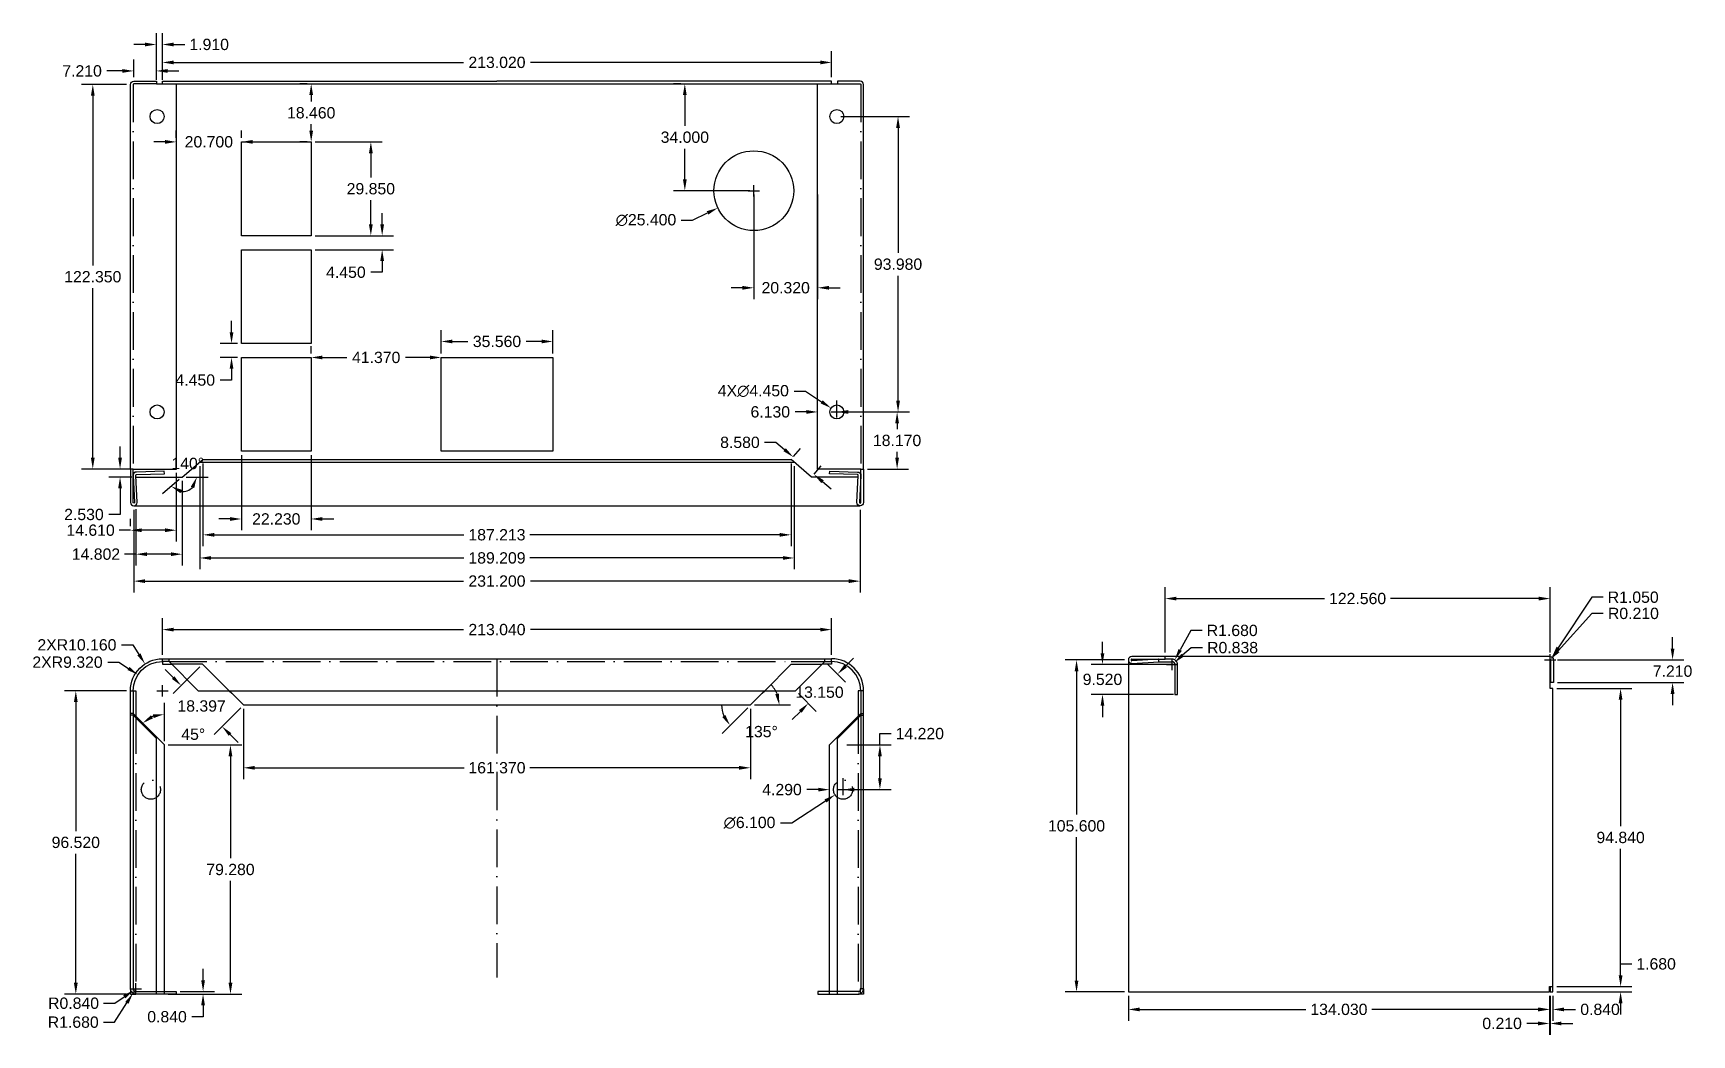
# Model space of a CAD drawing. Header units: millimetres. Extents: x 22 to 550, y 3 to 322.
import ezdxf

# ---------------------------------------------------------------- set-up
doc = ezdxf.new("R2010")
doc.units = ezdxf.units.MM
doc.linetypes.add('ACAD_ISO10W100', pattern=[18, 12, -3, 0, -3])
for name, color, linetype in [('Axe', 1, 'ACAD_ISO10W100'), ('Contur', 4, 'Continuous'), ('Cote', 3, 'Continuous'), ('Gauri', 6, 'Continuous'), ('Linii Ascunse', 2, 'ACAD_ISO10W100')]:
    doc.layers.add(name, color=color, linetype=linetype)
doc.styles.get("Standard").update_dxf_attribs({"font": 'Arial.ttf'})
doc.dimstyles.get("Standard").update_dxf_attribs({"dimscale": 20, "dimtxt": 0.18, "dimasz": 0.18, "dimexe": 0.18, "dimexo": 0.0625, "dimgap": 0.09, "dimtad": 0, "dimtih": 1, "dimtoh": 1, "dimdec": 3, "dimzin": 0, "dimdsep": 46, "dimtxsty": 'Standard', "dimcen": 0.09, "dimadec": 0, "dimazin": 0, "dimtfac": 1, "dimtdec": 3, "dimtofl": 0, "dimtmove": 0, "dimatfit": 3, "dimfxl": 1, "dimtolj": 1, "dimtzin": 0, "dimarcsym": 0})

msp = doc.modelspace()

# ---------------------------------------------------------------- blocks, each defined once
blk = doc.blocks.new('Indoitura')
at = {"layer": 'Contur'}
blk.add_lwpolyline([(-1.91, -1.78), (-10.8, -1.47), (-10.77, -0.63), (-1.88, -0.94, -0.420391), (-0.84, -2.08), (-1.32, -10.6, 1), (-0.84, -10.6), (-0.84, 0), (0, 0), (0, -10.6, -1), (-2.16, -10.6), (-1.68, -2.03, 0.420391)], format="xyb", close=True, dxfattribs=at)
blk = doc.blocks.new('*D3')
at = {"layer": 'Cote', "color": 0, "lineweight": -2, "transparency": 16777216}
for p, q in [((370.78, 15.7), (370.78, 7.76)), ((374.38, 11.36), (427.3, 11.36)), ((501.21, 11.36), (448.29, 11.36)), ((504.81, 15.7), (504.81, 7.76))]:
    blk.add_line(p, q, dxfattribs=at)
at = {"layer": 'Cote', "color": 0, "transparency": 16777216}
for points in [[(374.38, 11.96), (374.38, 10.76), (370.78, 11.36)], [(501.21, 11.96), (501.21, 10.76), (504.81, 11.36)]]:
    blk.add_solid(points, dxfattribs=at)
at = {"layer": 'Defpoints', "color": 0, "transparency": 16777216}
for p in [(370.78, 16.95), (504.81, 16.95), (504.81, 11.36)]:
    blk.add_point(p, dxfattribs=at)
at = {"layer": 'Cote', "color": 0, "transparency": 16777216, "insert": (437.79, 11.36), "char_height": 3.6, "attachment_point": 5}
blk.add_mtext('\\A1;134.030', dxfattribs=at)
blk = doc.blocks.new('*D4')
at = {"layer": 'Cote', "color": 0, "lineweight": -2, "transparency": 16777216}
for p, q in [((504.81, 15.7), (504.81, 3.29)), ((505.02, 15.7), (505.02, 3.29)), ((501.21, 6.89), (497.61, 6.89)), ((508.62, 6.89), (512.22, 6.89))]:
    blk.add_line(p, q, dxfattribs=at)
at = {"layer": 'Cote', "color": 0, "transparency": 16777216}
for points in [[(501.21, 7.49), (501.21, 6.29), (504.81, 6.89)], [(508.62, 7.49), (508.62, 6.29), (505.02, 6.89)]]:
    blk.add_solid(points, dxfattribs=at)
at = {"layer": 'Defpoints', "color": 0, "transparency": 16777216}
for p in [(504.81, 16.95), (505.02, 16.95), (505.02, 6.89)]:
    blk.add_point(p, dxfattribs=at)
at = {"layer": 'Cote', "color": 0, "transparency": 16777216, "insert": (489.74, 6.89), "char_height": 3.6, "attachment_point": 5}
blk.add_mtext('\\A1;0.210', dxfattribs=at)
blk = doc.blocks.new('*D5')
at = {"layer": 'Cote', "color": 0, "lineweight": -2, "transparency": 16777216}
for p, q in [((501.42, 11.36), (497.82, 11.36)), ((505.02, 15.7), (505.02, 7.76)), ((505.86, 15.7), (505.86, 7.76)), ((509.46, 11.36), (513.06, 11.36))]:
    blk.add_line(p, q, dxfattribs=at)
at = {"layer": 'Cote', "color": 0, "transparency": 16777216}
for points in [[(501.42, 11.96), (501.42, 10.76), (505.02, 11.36)], [(509.46, 11.96), (509.46, 10.76), (505.86, 11.36)]]:
    blk.add_solid(points, dxfattribs=at)
at = {"layer": 'Defpoints', "color": 0, "transparency": 16777216}
for p in [(505.02, 16.95), (505.86, 16.95), (505.86, 11.36)]:
    blk.add_point(p, dxfattribs=at)
at = {"layer": 'Cote', "color": 0, "transparency": 16777216, "insert": (520.92, 11.36), "char_height": 3.6, "attachment_point": 5}
blk.add_mtext('\\A1;0.840', dxfattribs=at)
blk = doc.blocks.new('*D6')
at = {"layer": 'Cote', "color": 0, "lineweight": -2, "transparency": 16777216}
for p, q in [((527.46, 22.23), (527.46, 25.83)), ((527.46, 25.83), (531.06, 25.83)), ((507.11, 18.63), (531.06, 18.63)), ((507.11, 16.95), (531.06, 16.95)), ((527.46, 13.35), (527.46, 9.75))]:
    blk.add_line(p, q, dxfattribs=at)
at = {"layer": 'Cote', "color": 0, "transparency": 16777216}
for points in [[(526.86, 22.23), (528.06, 22.23), (527.46, 18.63)], [(526.86, 13.35), (528.06, 13.35), (527.46, 16.95)]]:
    blk.add_solid(points, dxfattribs=at)
at = {"layer": 'Defpoints', "color": 0, "transparency": 16777216}
for p in [(505.86, 18.63), (505.86, 16.95), (527.46, 18.63)]:
    blk.add_point(p, dxfattribs=at)
at = {"layer": 'Cote', "color": 0, "transparency": 16777216, "insert": (538.76, 25.83), "char_height": 3.6, "attachment_point": 5}
blk.add_mtext('\\A1;1.680', dxfattribs=at)
blk = doc.blocks.new('*D7')
at = {"layer": 'Cote', "color": 0, "lineweight": -2, "transparency": 16777216}
for p, q in [((507.11, 113.47), (531.06, 113.47)), ((527.46, 109.87), (527.46, 69.69)), ((527.46, 22.23), (527.46, 62.42)), ((507.11, 18.63), (531.06, 18.63))]:
    blk.add_line(p, q, dxfattribs=at)
at = {"layer": 'Cote', "color": 0, "transparency": 16777216}
for points in [[(526.86, 109.87), (528.06, 109.87), (527.46, 113.47)], [(526.86, 22.23), (528.06, 22.23), (527.46, 18.63)]]:
    blk.add_solid(points, dxfattribs=at)
at = {"layer": 'Defpoints', "color": 0, "transparency": 16777216}
for p in [(505.86, 113.47), (527.46, 113.47), (505.86, 18.63)]:
    blk.add_point(p, dxfattribs=at)
at = {"layer": 'Cote', "color": 0, "transparency": 16777216, "insert": (527.46, 66.05), "char_height": 3.6, "attachment_point": 5}
blk.add_mtext('\\A1;94.840', dxfattribs=at)
blk = doc.blocks.new('*D8')
at = {"layer": 'Cote', "color": 0, "lineweight": -2, "transparency": 16777216}
for p, q in [((518.28, 142.5), (507.59, 126.45)), ((521.88, 142.5), (518.28, 142.5)), ((503.22, 122.58), (506.82, 122.58)), ((505.02, 120.78), (505.02, 124.38))]:
    blk.add_line(p, q, dxfattribs=at)
at = {"layer": 'Cote', "color": 0, "transparency": 16777216}
blk.add_solid([(507.09, 126.79), (508.09, 126.12), (505.6, 123.46)], dxfattribs=at)
at = {"layer": 'Defpoints', "color": 0, "transparency": 16777216}
for p in [(505.02, 122.58), (505.6, 123.46)]:
    blk.add_point(p, dxfattribs=at)
at = {"layer": 'Cote', "color": 0, "transparency": 16777216, "insert": (531.47, 142.5), "char_height": 3.6, "attachment_point": 5}
blk.add_mtext('\\A1;R1.050', dxfattribs=at)
blk = doc.blocks.new('*D9')
at = {"layer": 'Cote', "color": 0, "lineweight": -2, "transparency": 16777216}
for p, q in [((518.35, 137.34), (507.57, 125.41)), ((521.95, 137.34), (518.35, 137.34)), ((503.22, 122.58), (506.82, 122.58)), ((505.02, 120.78), (505.02, 124.38))]:
    blk.add_line(p, q, dxfattribs=at)
at = {"layer": 'Cote', "color": 0, "transparency": 16777216}
blk.add_solid([(507.13, 125.81), (508.02, 125.01), (505.16, 122.74)], dxfattribs=at)
at = {"layer": 'Defpoints', "color": 0, "transparency": 16777216}
for p in [(505.02, 122.58), (505.16, 122.74)]:
    blk.add_point(p, dxfattribs=at)
at = {"layer": 'Cote', "color": 0, "transparency": 16777216, "insert": (531.54, 137.34), "char_height": 3.6, "attachment_point": 5}
blk.add_mtext('\\A1;R0.210', dxfattribs=at)
blk = doc.blocks.new('*D10')
at = {"layer": 'Cote', "color": 0, "lineweight": -2, "transparency": 16777216}
for p, q in [((544, 126.18), (544, 129.78)), ((507.32, 122.58), (547.6, 122.58)), ((507.32, 115.37), (547.6, 115.37)), ((544, 111.77), (544, 108.17))]:
    blk.add_line(p, q, dxfattribs=at)
at = {"layer": 'Cote', "color": 0, "transparency": 16777216}
for points in [[(543.4, 126.18), (544.6, 126.18), (544, 122.58)], [(543.4, 111.77), (544.6, 111.77), (544, 115.37)]]:
    blk.add_solid(points, dxfattribs=at)
at = {"layer": 'Defpoints', "color": 0, "transparency": 16777216}
for p in [(506.07, 122.58), (506.07, 115.37), (544, 115.37)]:
    blk.add_point(p, dxfattribs=at)
at = {"layer": 'Cote', "color": 0, "transparency": 16777216, "insert": (544, 118.98), "char_height": 3.6, "attachment_point": 5}
blk.add_mtext('\\A1;7.210', dxfattribs=at)
blk = doc.blocks.new('*D11')
at = {"layer": 'Cote', "color": 0, "lineweight": -2, "transparency": 16777216}
for p, q in [((382.46, 124.88), (382.46, 145.68)), ((505.02, 124.88), (505.02, 145.68)), ((386.06, 142.08), (433.24, 142.08)), ((501.42, 142.08), (454.23, 142.08))]:
    blk.add_line(p, q, dxfattribs=at)
at = {"layer": 'Cote', "color": 0, "transparency": 16777216}
for points in [[(386.06, 142.68), (386.06, 141.48), (382.46, 142.08)], [(501.42, 142.68), (501.42, 141.48), (505.02, 142.08)]]:
    blk.add_solid(points, dxfattribs=at)
at = {"layer": 'Defpoints', "color": 0, "transparency": 16777216}
for p in [(382.46, 142.08), (382.46, 123.63), (505.02, 123.63)]:
    blk.add_point(p, dxfattribs=at)
at = {"layer": 'Cote', "color": 0, "transparency": 16777216, "insert": (443.74, 142.08), "char_height": 3.6, "attachment_point": 5}
blk.add_mtext('\\A1;122.560', dxfattribs=at)
blk = doc.blocks.new('*D12')
at = {"layer": 'Cote', "color": 0, "lineweight": -2, "transparency": 16777216}
for p, q in [((369.53, 122.55), (350.67, 122.55)), ((354.27, 118.95), (354.27, 73.39)), ((354.27, 20.55), (354.27, 66.12)), ((369.53, 16.95), (350.67, 16.95))]:
    blk.add_line(p, q, dxfattribs=at)
at = {"layer": 'Cote', "color": 0, "transparency": 16777216}
for points in [[(353.67, 118.95), (354.87, 118.95), (354.27, 122.55)], [(353.67, 20.55), (354.87, 20.55), (354.27, 16.95)]]:
    blk.add_solid(points, dxfattribs=at)
at = {"layer": 'Defpoints', "color": 0, "transparency": 16777216}
for p in [(370.78, 122.55), (354.27, 16.95), (370.78, 16.95)]:
    blk.add_point(p, dxfattribs=at)
at = {"layer": 'Cote', "color": 0, "transparency": 16777216, "insert": (354.27, 69.75), "char_height": 3.6, "attachment_point": 5}
blk.add_mtext('\\A1;105.600', dxfattribs=at)
blk = doc.blocks.new('*D13')
at = {"layer": 'Cote', "color": 0, "lineweight": -2, "transparency": 16777216}
for p, q in [((390.63, 131.93), (387.26, 125.75)), ((394.23, 131.93), (390.63, 131.93)), ((384.74, 119.31), (384.74, 122.91)), ((382.94, 121.11), (386.54, 121.11))]:
    blk.add_line(p, q, dxfattribs=at)
at = {"layer": 'Cote', "color": 0, "transparency": 16777216}
blk.add_solid([(386.73, 126.04), (387.79, 125.46), (385.54, 122.59)], dxfattribs=at)
at = {"layer": 'Defpoints', "color": 0, "transparency": 16777216}
for p in [(385.54, 122.59), (384.74, 121.11)]:
    blk.add_point(p, dxfattribs=at)
at = {"layer": 'Cote', "color": 0, "transparency": 16777216, "insert": (403.82, 131.93), "char_height": 3.6, "attachment_point": 5}
blk.add_mtext('\\A1;R1.680', dxfattribs=at)
blk = doc.blocks.new('*D14')
at = {"layer": 'Cote', "color": 0, "lineweight": -2, "transparency": 16777216}
for p, q in [((384.74, 119.32), (384.74, 122.92)), ((390.74, 126.46), (388.05, 124.07)), ((394.34, 126.46), (390.74, 126.46)), ((382.94, 121.12), (386.54, 121.12))]:
    blk.add_line(p, q, dxfattribs=at)
at = {"layer": 'Cote', "color": 0, "transparency": 16777216}
blk.add_solid([(387.65, 124.52), (388.45, 123.62), (385.36, 121.67)], dxfattribs=at)
at = {"layer": 'Defpoints', "color": 0, "transparency": 16777216}
for p in [(385.36, 121.67), (384.74, 121.12)]:
    blk.add_point(p, dxfattribs=at)
at = {"layer": 'Cote', "color": 0, "transparency": 16777216, "insert": (403.94, 126.46), "char_height": 3.6, "attachment_point": 5}
blk.add_mtext('\\A1;R0.838', dxfattribs=at)
blk = doc.blocks.new('*D15')
at = {"layer": 'Cote', "color": 0, "lineweight": -2, "transparency": 16777216}
for p, q in [((362.53, 124.71), (362.53, 128.31)), ((385.17, 121.11), (358.93, 121.11)), ((385.17, 111.59), (358.93, 111.59)), ((362.53, 107.99), (362.53, 104.39))]:
    blk.add_line(p, q, dxfattribs=at)
at = {"layer": 'Cote', "color": 0, "transparency": 16777216}
for points in [[(361.93, 124.71), (363.13, 124.71), (362.53, 121.11)], [(361.93, 107.99), (363.13, 107.99), (362.53, 111.59)]]:
    blk.add_solid(points, dxfattribs=at)
at = {"layer": 'Defpoints', "color": 0, "transparency": 16777216}
for p in [(386.42, 121.11), (362.53, 111.59), (386.42, 111.59)]:
    blk.add_point(p, dxfattribs=at)
at = {"layer": 'Cote', "color": 0, "transparency": 16777216, "insert": (362.53, 116.35), "char_height": 3.6, "attachment_point": 5}
blk.add_mtext('\\A1;9.520', dxfattribs=at)
blk = doc.blocks.new('*D16')
at = {"layer": 'Cote', "color": 0, "lineweight": -2, "transparency": 16777216}
for p, q in [((51.85, 112.75), (32.11, 112.75)), ((35.71, 109.15), (35.71, 68.13)), ((35.71, 19.83), (35.71, 60.86)), ((51.85, 16.23), (32.11, 16.23))]:
    blk.add_line(p, q, dxfattribs=at)
at = {"layer": 'Cote', "color": 0, "transparency": 16777216}
for points in [[(35.11, 109.15), (36.31, 109.15), (35.71, 112.75)], [(35.11, 19.83), (36.31, 19.83), (35.71, 16.23)]]:
    blk.add_solid(points, dxfattribs=at)
at = {"layer": 'Defpoints', "color": 0, "transparency": 16777216}
for p in [(35.71, 112.75), (53.1, 112.75), (53.1, 16.23)]:
    blk.add_point(p, dxfattribs=at)
at = {"layer": 'Cote', "color": 0, "transparency": 16777216, "insert": (35.71, 64.49), "char_height": 3.6, "attachment_point": 5}
blk.add_mtext('\\A1;96.520', dxfattribs=at)
blk = doc.blocks.new('*D17')
at = {"layer": 'Cote', "color": 0, "lineweight": -2, "transparency": 16777216}
for p, q in [((50.26, 127.34), (53.86, 127.34)), ((53.86, 127.34), (55.81, 124.32)), ((61.46, 112.75), (65.06, 112.75)), ((63.26, 110.95), (63.26, 114.55))]:
    blk.add_line(p, q, dxfattribs=at)
at = {"layer": 'Cote', "color": 0, "transparency": 16777216}
blk.add_solid([(56.31, 124.64), (55.3, 123.99), (57.76, 121.29)], dxfattribs=at)
at = {"layer": 'Defpoints', "color": 0, "transparency": 16777216}
for p in [(57.76, 121.29), (63.26, 112.75)]:
    blk.add_point(p, dxfattribs=at)
at = {"layer": 'Cote', "color": 0, "transparency": 16777216, "insert": (36.07, 127.34), "char_height": 3.6, "attachment_point": 5}
blk.add_mtext('\\A1;2XR10.160', dxfattribs=at)
blk = doc.blocks.new('*D18')
at = {"layer": 'Cote', "color": 0, "lineweight": -2, "transparency": 16777216}
for p, q in [((45.86, 121.83), (49.46, 121.83)), ((49.46, 121.83), (52.47, 119.85)), ((61.46, 112.75), (65.06, 112.75)), ((63.26, 110.95), (63.26, 114.55))]:
    blk.add_line(p, q, dxfattribs=at)
at = {"layer": 'Cote', "color": 0, "transparency": 16777216}
blk.add_solid([(52.8, 120.35), (52.14, 119.35), (55.48, 117.87)], dxfattribs=at)
at = {"layer": 'Defpoints', "color": 0, "transparency": 16777216}
for p in [(55.48, 117.87), (63.26, 112.75)]:
    blk.add_point(p, dxfattribs=at)
at = {"layer": 'Cote', "color": 0, "transparency": 16777216, "insert": (33.07, 121.83), "char_height": 3.6, "attachment_point": 5}
blk.add_mtext('\\A1;2XR9.320', dxfattribs=at)
blk = doc.blocks.new('*D19')
at = {"layer": 'Cote', "color": 0, "lineweight": -2, "transparency": 16777216}
for p, q in [((63.26, 124.16), (63.26, 135.8)), ((66.86, 132.2), (159.09, 132.2)), ((272.7, 132.2), (180.48, 132.2)), ((276.3, 124.16), (276.3, 135.8))]:
    blk.add_line(p, q, dxfattribs=at)
at = {"layer": 'Cote', "color": 0, "transparency": 16777216}
for points in [[(66.86, 132.8), (66.86, 131.6), (63.26, 132.2)], [(272.7, 132.8), (272.7, 131.6), (276.3, 132.2)]]:
    blk.add_solid(points, dxfattribs=at)
at = {"layer": 'Defpoints', "color": 0, "transparency": 16777216}
for p in [(276.3, 132.2), (63.26, 122.91), (276.3, 122.91)]:
    blk.add_point(p, dxfattribs=at)
at = {"layer": 'Cote', "color": 0, "transparency": 16777216, "insert": (169.78, 132.2), "char_height": 3.6, "attachment_point": 5}
blk.add_mtext('\\A1;213.040', dxfattribs=at)
blk = doc.blocks.new('*D20')
at = {"layer": 'Cote', "color": 0, "lineweight": -2, "transparency": 16777216}
for p, q in [((65.15, 95.51), (88.54, 95.51)), ((84.94, 91.91), (84.94, 59.51)), ((84.94, 19.83), (84.94, 52.24)), ((65.15, 16.23), (88.54, 16.23))]:
    blk.add_line(p, q, dxfattribs=at)
at = {"layer": 'Cote', "color": 0, "transparency": 16777216}
for points in [[(84.34, 91.91), (85.54, 91.91), (84.94, 95.51)], [(84.34, 19.83), (85.54, 19.83), (84.94, 16.23)]]:
    blk.add_solid(points, dxfattribs=at)
at = {"layer": 'Defpoints', "color": 0, "transparency": 16777216}
for p in [(63.9, 95.51), (84.94, 95.51), (63.9, 16.23)]:
    blk.add_point(p, dxfattribs=at)
at = {"layer": 'Cote', "color": 0, "transparency": 16777216, "insert": (84.94, 55.87), "char_height": 3.6, "attachment_point": 5}
blk.add_mtext('\\A1;79.280', dxfattribs=at)
blk = doc.blocks.new('*D21')
at = {"layer": 'Cote', "color": 0, "lineweight": -2, "transparency": 16777216}
blk.add_line((63.9, 96.76), (63.9, 108.91), dxfattribs=at)
blk.add_arc((63.9, 95.51), 9.8, 111.1686, 113.8314, dxfattribs=at)
at = {"layer": 'Cote', "color": 0, "transparency": 16777216}
for points in [[(60.28, 103.98), (59.61, 104.97), (56.98, 102.44)], [(60.26, 105.24), (60.48, 104.06), (63.9, 105.31)]]:
    blk.add_solid(points, dxfattribs=at)
at = {"layer": 'Defpoints', "color": 0, "transparency": 16777216}
for p in [(53.94, 105.47), (59, 104), (63.9, 95.51), (63.9, 95.51), (63.9, 16.23)]:
    blk.add_point(p, dxfattribs=at)
at = {"layer": 'Cote', "color": 0, "transparency": 16777216, "insert": (73.1, 98.9), "char_height": 3.6, "attachment_point": 5}
blk.add_mtext('\\A1;45°', dxfattribs=at)
blk = doc.blocks.new('*D22')
at = {"layer": 'Cote', "color": 0, "lineweight": -2, "transparency": 16777216}
for p, q in [((76.22, 20.67), (76.22, 24.27)), ((68.88, 17.07), (79.82, 17.07)), ((68.88, 16.23), (79.82, 16.23)), ((76.22, 12.63), (76.22, 9.03)), ((76.22, 9.03), (72.62, 9.03))]:
    blk.add_line(p, q, dxfattribs=at)
at = {"layer": 'Cote', "color": 0, "transparency": 16777216}
for points in [[(75.62, 20.67), (76.82, 20.67), (76.22, 17.07)], [(75.62, 12.63), (76.82, 12.63), (76.22, 16.23)]]:
    blk.add_solid(points, dxfattribs=at)
at = {"layer": 'Defpoints', "color": 0, "transparency": 16777216}
for p in [(67.63, 17.07), (67.63, 16.23), (76.22, 16.23)]:
    blk.add_point(p, dxfattribs=at)
at = {"layer": 'Cote', "color": 0, "transparency": 16777216, "insert": (64.75, 9.03), "char_height": 3.6, "attachment_point": 5}
blk.add_mtext('\\A1;0.840', dxfattribs=at)
blk = doc.blocks.new('*D23')
at = {"layer": 'Cote', "color": 0, "lineweight": -2, "transparency": 16777216}
for p, q in [((89.1, 106.98), (89.1, 84.64)), ((250.47, 106.98), (250.47, 84.64)), ((92.7, 88.24), (159.29, 88.24)), ((246.87, 88.24), (180.28, 88.24))]:
    blk.add_line(p, q, dxfattribs=at)
at = {"layer": 'Cote', "color": 0, "transparency": 16777216}
for points in [[(92.7, 88.84), (92.7, 87.64), (89.1, 88.24)], [(246.87, 88.84), (246.87, 87.64), (250.47, 88.24)]]:
    blk.add_solid(points, dxfattribs=at)
at = {"layer": 'Defpoints', "color": 0, "transparency": 16777216}
for p in [(89.1, 108.23), (250.47, 108.23), (250.47, 88.24)]:
    blk.add_point(p, dxfattribs=at)
at = {"layer": 'Cote', "color": 0, "transparency": 16777216, "insert": (169.78, 88.24), "char_height": 3.6, "attachment_point": 5}
blk.add_mtext('\\A1;161.370', dxfattribs=at)
blk = doc.blocks.new('*D24')
at = {"layer": 'Cote', "color": 0, "lineweight": -2, "transparency": 16777216}
for p, q in [((249.59, 107.34), (241.43, 99.18)), ((251.72, 108.23), (263.26, 108.23))]:
    blk.add_line(p, q, dxfattribs=at)
for start, end in [(22.5972, 45.1944), (179.8056, 202.4028)]:
    blk.add_arc((250.47, 108.23), 9.19, start, end, dxfattribs=at)
at = {"layer": 'Cote', "color": 0, "transparency": 16777216}
for points in [[(259.54, 111.87), (258.36, 111.64), (259.66, 108.23)], [(242.47, 105.06), (241.48, 104.39), (243.97, 101.73)]]:
    blk.add_solid(points, dxfattribs=at)
at = {"layer": 'Defpoints', "color": 0, "transparency": 16777216}
for p in [(254.18, 111.94), (89.1, 108.23), (250.47, 108.23), (250.47, 108.23), (250.47, 99.04)]:
    blk.add_point(p, dxfattribs=at)
at = {"layer": 'Cote', "color": 0, "transparency": 16777216, "insert": (253.99, 99.74), "char_height": 3.6, "attachment_point": 5}
blk.add_mtext('\\A1;135°', dxfattribs=at)
blk = doc.blocks.new('*D25')
at = {"layer": 'Cote', "color": 0, "lineweight": -2, "transparency": 16777216}
for p, q in [((280.74, 120.58), (283.28, 123.13)), ((275.04, 121.19), (280.74, 115.49)), ((265.74, 111.89), (271.44, 106.19)), ((266.35, 106.19), (263.8, 103.65))]:
    blk.add_line(p, q, dxfattribs=at)
at = {"layer": 'Cote', "color": 0, "transparency": 16777216}
for points in [[(280.31, 121.01), (281.16, 120.16), (278.19, 118.04)], [(265.92, 106.62), (266.77, 105.77), (268.89, 108.74)]]:
    blk.add_solid(points, dxfattribs=at)
at = {"layer": 'Defpoints', "color": 0, "transparency": 16777216}
for p in [(274.16, 122.07), (278.19, 118.04), (264.86, 112.78)]:
    blk.add_point(p, dxfattribs=at)
at = {"layer": 'Cote', "color": 0, "transparency": 16777216, "insert": (272.44, 112.28), "char_height": 3.6, "attachment_point": 5}
blk.add_mtext('\\A1;13.150', dxfattribs=at)
blk = doc.blocks.new('*D26')
at = {"layer": 'Cote', "color": 0, "lineweight": -2, "transparency": 16777216}
for p, q in [((66.71, 116.94), (64.16, 119.49)), ((75.21, 120.35), (66.71, 111.85)), ((88.22, 107.34), (79.72, 98.84)), ((84.81, 98.84), (87.35, 96.3))]:
    blk.add_line(p, q, dxfattribs=at)
at = {"layer": 'Cote', "color": 0, "transparency": 16777216}
for points in [[(67.13, 117.37), (66.28, 116.52), (69.25, 114.4)], [(85.23, 99.27), (84.38, 98.42), (82.26, 101.39)]]:
    blk.add_solid(points, dxfattribs=at)
at = {"layer": 'Defpoints', "color": 0, "transparency": 16777216}
for p in [(76.09, 121.23), (89.1, 108.23), (82.26, 101.39)]:
    blk.add_point(p, dxfattribs=at)
at = {"layer": 'Cote', "color": 0, "transparency": 16777216, "insert": (75.76, 107.89), "char_height": 3.6, "attachment_point": 5}
blk.add_mtext('\\A1;18.397', dxfattribs=at)
blk = doc.blocks.new('*D27')
at = {"layer": 'Cote', "color": 0, "lineweight": -2, "transparency": 16777216}
for p, q in [((52.98, 17.91), (56.58, 17.91)), ((54.78, 16.11), (54.78, 19.71)), ((48.08, 7.29), (51.96, 13.45)), ((44.48, 7.29), (48.08, 7.29))]:
    blk.add_line(p, q, dxfattribs=at)
at = {"layer": 'Cote', "color": 0, "transparency": 16777216}
blk.add_solid([(51.46, 13.77), (52.47, 13.13), (53.89, 16.49)], dxfattribs=at)
at = {"layer": 'Defpoints', "color": 0, "transparency": 16777216}
for p in [(53.89, 16.49), (54.78, 17.91)]:
    blk.add_point(p, dxfattribs=at)
at = {"layer": 'Cote', "color": 0, "transparency": 16777216, "insert": (34.89, 7.29), "char_height": 3.6, "attachment_point": 5}
blk.add_mtext('\\A1;R1.680', dxfattribs=at)
blk = doc.blocks.new('*D28')
at = {"layer": 'Cote', "color": 0, "lineweight": -2, "transparency": 16777216}
for p, q in [((52.98, 17.91), (56.58, 17.91)), ((54.78, 16.11), (54.78, 19.71)), ((44.58, 13.32), (48.18, 13.32)), ((48.18, 13.32), (51.14, 15.38))]:
    blk.add_line(p, q, dxfattribs=at)
at = {"layer": 'Cote', "color": 0, "transparency": 16777216}
blk.add_solid([(50.8, 15.87), (51.48, 14.89), (54.09, 17.43)], dxfattribs=at)
at = {"layer": 'Defpoints', "color": 0, "transparency": 16777216}
for p in [(54.09, 17.43), (54.78, 17.91)]:
    blk.add_point(p, dxfattribs=at)
at = {"layer": 'Cote', "color": 0, "transparency": 16777216, "insert": (34.99, 13.32), "char_height": 3.6, "attachment_point": 5}
blk.add_mtext('\\A1;R0.840', dxfattribs=at)
blk = doc.blocks.new('*D29')
at = {"layer": 'Cote', "color": 0, "lineweight": -2, "transparency": 16777216}
for p, q in [((278.15, 81.29), (281.75, 81.29)), ((279.95, 79.49), (279.95, 83.09)), ((263.59, 70.74), (274.37, 77.69)), ((259.99, 70.74), (263.59, 70.74))]:
    blk.add_line(p, q, dxfattribs=at)
at = {"layer": 'Cote', "color": 0, "transparency": 16777216}
blk.add_solid([(274.04, 78.19), (274.69, 77.18), (277.39, 79.64)], dxfattribs=at)
at = {"layer": 'Defpoints', "color": 0, "transparency": 16777216}
for p in [(277.39, 79.64), (282.52, 82.95)]:
    blk.add_point(p, dxfattribs=at)
at = {"layer": 'Cote', "color": 0, "transparency": 16777216, "insert": (250.17, 70.74), "char_height": 3.6, "attachment_point": 5}
blk.add_mtext('\\A1;∅6.100', dxfattribs=at)
blk = doc.blocks.new('*D30')
at = {"layer": 'Cote', "color": 0, "lineweight": -2, "transparency": 16777216}
for p, q in [((275.66, 82.54), (275.66, 84.89)), ((279.95, 82.54), (279.95, 84.89)), ((272.06, 81.29), (268.46, 81.29)), ((283.55, 81.29), (287.15, 81.29))]:
    blk.add_line(p, q, dxfattribs=at)
at = {"layer": 'Cote', "color": 0, "transparency": 16777216}
for points in [[(272.06, 81.89), (272.06, 80.69), (275.66, 81.29)], [(283.55, 81.89), (283.55, 80.69), (279.95, 81.29)]]:
    blk.add_solid(points, dxfattribs=at)
at = {"layer": 'Defpoints', "color": 0, "transparency": 16777216}
for p in [(275.66, 81.29), (275.66, 81.29), (279.95, 81.29)]:
    blk.add_point(p, dxfattribs=at)
at = {"layer": 'Cote', "color": 0, "transparency": 16777216, "insert": (260.52, 81.29), "char_height": 3.6, "attachment_point": 5}
blk.add_mtext('\\A1;4.290', dxfattribs=at)
blk = doc.blocks.new('*D31')
at = {"layer": 'Cote', "color": 0, "lineweight": -2, "transparency": 16777216}
for p, q in [((281.2, 95.51), (295.28, 95.51)), ((291.68, 95.51), (291.68, 99.11)), ((291.68, 99.11), (295.28, 99.11)), ((291.68, 84.89), (291.68, 91.91)), ((281.2, 81.29), (295.28, 81.29))]:
    blk.add_line(p, q, dxfattribs=at)
at = {"layer": 'Cote', "color": 0, "transparency": 16777216}
for points in [[(291.08, 91.91), (292.28, 91.91), (291.68, 95.51)], [(291.08, 84.89), (292.28, 84.89), (291.68, 81.29)]]:
    blk.add_solid(points, dxfattribs=at)
at = {"layer": 'Defpoints', "color": 0, "transparency": 16777216}
for p in [(279.95, 95.51), (291.68, 95.51), (279.95, 81.29)]:
    blk.add_point(p, dxfattribs=at)
at = {"layer": 'Cote', "color": 0, "transparency": 16777216, "insert": (304.38, 99.11), "char_height": 3.6, "attachment_point": 5}
blk.add_mtext('\\A1;14.220', dxfattribs=at)
blk = doc.blocks.new('*D32')
at = {"layer": 'Cote', "color": 0, "lineweight": -2, "transparency": 16777216}
for p, q in [((54.15, 307.94), (54.15, 313.55)), ((61.36, 307.94), (61.36, 313.55)), ((50.55, 309.95), (45.56, 309.95)), ((64.96, 309.95), (68.56, 309.95))]:
    blk.add_line(p, q, dxfattribs=at)
at = {"layer": 'Cote', "color": 0, "transparency": 16777216}
for points in [[(50.55, 310.55), (50.55, 309.35), (54.15, 309.95)], [(64.96, 310.55), (64.96, 309.35), (61.36, 309.95)]]:
    blk.add_solid(points, dxfattribs=at)
at = {"layer": 'Defpoints', "color": 0, "transparency": 16777216}
for p in [(54.15, 306.69), (61.36, 309.95), (61.36, 306.69)]:
    blk.add_point(p, dxfattribs=at)
at = {"layer": 'Cote', "color": 0, "transparency": 16777216, "insert": (37.71, 309.95), "char_height": 3.6, "attachment_point": 5}
blk.add_mtext('\\A1;7.210', dxfattribs=at)
blk = doc.blocks.new('*D33')
at = {"layer": 'Cote', "color": 0, "lineweight": -2, "transparency": 16777216}
for p, q in [((57.76, 318.37), (54.16, 318.37)), ((61.36, 307.1), (61.36, 321.97)), ((63.27, 307.1), (63.27, 321.97)), ((66.87, 318.37), (70.47, 318.37))]:
    blk.add_line(p, q, dxfattribs=at)
at = {"layer": 'Cote', "color": 0, "transparency": 16777216}
for points in [[(57.76, 318.97), (57.76, 317.77), (61.36, 318.37)], [(66.87, 318.97), (66.87, 317.77), (63.27, 318.37)]]:
    blk.add_solid(points, dxfattribs=at)
at = {"layer": 'Defpoints', "color": 0, "transparency": 16777216}
for p in [(63.27, 318.37), (61.36, 305.85), (63.27, 305.85)]:
    blk.add_point(p, dxfattribs=at)
at = {"layer": 'Cote', "color": 0, "transparency": 16777216, "insert": (78.17, 318.37), "char_height": 3.6, "attachment_point": 5}
blk.add_mtext('\\A1;1.910', dxfattribs=at)
blk = doc.blocks.new('*D34')
at = {"layer": 'Cote', "color": 0, "lineweight": -2, "transparency": 16777216}
for p, q in [((63.27, 307.94), (63.27, 316.26)), ((66.87, 312.66), (159.09, 312.66)), ((272.69, 312.66), (180.48, 312.66)), ((276.29, 307.94), (276.29, 316.26))]:
    blk.add_line(p, q, dxfattribs=at)
at = {"layer": 'Cote', "color": 0, "transparency": 16777216}
for points in [[(66.87, 313.26), (66.87, 312.06), (63.27, 312.66)], [(272.69, 313.26), (272.69, 312.06), (276.29, 312.66)]]:
    blk.add_solid(points, dxfattribs=at)
at = {"layer": 'Defpoints', "color": 0, "transparency": 16777216}
for p in [(276.29, 312.66), (63.27, 306.69), (276.29, 306.69)]:
    blk.add_point(p, dxfattribs=at)
at = {"layer": 'Cote', "color": 0, "transparency": 16777216, "insert": (169.78, 312.66), "char_height": 3.6, "attachment_point": 5}
blk.add_mtext('\\A1;213.020', dxfattribs=at)
blk = doc.blocks.new('*D35')
at = {"layer": 'Cote', "color": 0, "lineweight": -2, "transparency": 16777216}
for p, q in [((51.85, 305.64), (37.52, 305.64)), ((41.12, 302.04), (41.12, 248.1)), ((41.12, 186.89), (41.12, 240.82)), ((51.85, 183.29), (37.52, 183.29))]:
    blk.add_line(p, q, dxfattribs=at)
at = {"layer": 'Cote', "color": 0, "transparency": 16777216}
for points in [[(40.52, 302.04), (41.72, 302.04), (41.12, 305.64)], [(40.52, 186.89), (41.72, 186.89), (41.12, 183.29)]]:
    blk.add_solid(points, dxfattribs=at)
at = {"layer": 'Defpoints', "color": 0, "transparency": 16777216}
for p in [(41.12, 305.64), (53.1, 305.64), (53.1, 183.29)]:
    blk.add_point(p, dxfattribs=at)
at = {"layer": 'Cote', "color": 0, "transparency": 16777216, "insert": (41.12, 244.46), "char_height": 3.6, "attachment_point": 5}
blk.add_mtext('\\A1;122.350', dxfattribs=at)
blk = doc.blocks.new('*D36')
at = {"layer": 'Cote', "color": 0, "lineweight": -2, "transparency": 16777216}
for p, q in [((54.18, 170.36), (54.18, 144.03)), ((285.38, 170.36), (285.38, 144.03)), ((57.78, 147.63), (159.09, 147.63)), ((281.78, 147.63), (180.48, 147.63))]:
    blk.add_line(p, q, dxfattribs=at)
at = {"layer": 'Cote', "color": 0, "transparency": 16777216}
for points in [[(57.78, 148.23), (57.78, 147.03), (54.18, 147.63)], [(281.78, 148.23), (281.78, 147.03), (285.38, 147.63)]]:
    blk.add_solid(points, dxfattribs=at)
at = {"layer": 'Defpoints', "color": 0, "transparency": 16777216}
for p in [(54.18, 171.61), (285.38, 171.61), (285.38, 147.63)]:
    blk.add_point(p, dxfattribs=at)
at = {"layer": 'Cote', "color": 0, "transparency": 16777216, "insert": (169.78, 147.63), "char_height": 3.6, "attachment_point": 5}
blk.add_mtext('\\A1;231.200', dxfattribs=at)
blk = doc.blocks.new('*D37')
at = {"layer": 'Cote', "color": 0, "lineweight": -2, "transparency": 16777216}
for p, q in [((264.37, 208.11), (267.97, 208.11)), ((267.97, 208.11), (273.13, 204.68)), ((276.18, 201.46), (279.78, 201.46)), ((277.98, 199.66), (277.98, 203.26))]:
    blk.add_line(p, q, dxfattribs=at)
at = {"layer": 'Cote', "color": 0, "transparency": 16777216}
blk.add_solid([(273.46, 205.18), (272.8, 204.18), (276.13, 202.69)], dxfattribs=at)
at = {"layer": 'Defpoints', "color": 0, "transparency": 16777216}
for p in [(276.13, 202.69), (279.84, 200.23)]:
    blk.add_point(p, dxfattribs=at)
at = {"layer": 'Cote', "color": 0, "transparency": 16777216, "insert": (251.39, 208.11), "char_height": 3.6, "attachment_point": 5}
blk.add_mtext('\\A1;4X∅4.450', dxfattribs=at)
blk = doc.blocks.new('*D38')
at = {"layer": 'Cote', "color": 0, "lineweight": -2, "transparency": 16777216}
for p, q in [((268.25, 201.46), (264.65, 201.46)), ((271.85, 202.71), (271.85, 205.06)), ((277.98, 202.71), (277.98, 205.06)), ((281.58, 201.46), (285.18, 201.46))]:
    blk.add_line(p, q, dxfattribs=at)
at = {"layer": 'Cote', "color": 0, "transparency": 16777216}
for points in [[(268.25, 202.06), (268.25, 200.86), (271.85, 201.46)], [(281.58, 202.06), (281.58, 200.86), (277.98, 201.46)]]:
    blk.add_solid(points, dxfattribs=at)
at = {"layer": 'Defpoints', "color": 0, "transparency": 16777216}
for p in [(271.85, 201.46), (271.85, 201.46), (277.98, 201.46)]:
    blk.add_point(p, dxfattribs=at)
at = {"layer": 'Cote', "color": 0, "transparency": 16777216, "insert": (256.78, 201.46), "char_height": 3.6, "attachment_point": 5}
blk.add_mtext('\\A1;6.130', dxfattribs=at)
blk = doc.blocks.new('*D39')
at = {"layer": 'Cote', "color": 0, "lineweight": -2, "transparency": 16777216}
for p, q in [((279.23, 201.46), (300.75, 201.46)), ((297.15, 197.86), (297.15, 196.01)), ((297.15, 186.89), (297.15, 188.73)), ((287.71, 183.29), (300.75, 183.29))]:
    blk.add_line(p, q, dxfattribs=at)
at = {"layer": 'Cote', "color": 0, "transparency": 16777216}
for points in [[(296.55, 197.86), (297.75, 197.86), (297.15, 201.46)], [(296.55, 186.89), (297.75, 186.89), (297.15, 183.29)]]:
    blk.add_solid(points, dxfattribs=at)
at = {"layer": 'Defpoints', "color": 0, "transparency": 16777216}
for p in [(277.98, 201.46), (286.46, 183.29), (297.15, 183.29)]:
    blk.add_point(p, dxfattribs=at)
at = {"layer": 'Cote', "color": 0, "transparency": 16777216, "insert": (297.15, 192.37), "char_height": 3.6, "attachment_point": 5}
blk.add_mtext('\\A1;18.170', dxfattribs=at)
blk = doc.blocks.new('*D40')
at = {"layer": 'Cote', "color": 0, "lineweight": -2, "transparency": 16777216}
for p, q in [((279.23, 295.44), (301.05, 295.44)), ((297.45, 291.84), (297.45, 252.09)), ((297.45, 205.06), (297.45, 244.81)), ((279.23, 201.46), (301.05, 201.46))]:
    blk.add_line(p, q, dxfattribs=at)
at = {"layer": 'Cote', "color": 0, "transparency": 16777216}
for points in [[(296.85, 291.84), (298.05, 291.84), (297.45, 295.44)], [(296.85, 205.06), (298.05, 205.06), (297.45, 201.46)]]:
    blk.add_solid(points, dxfattribs=at)
at = {"layer": 'Defpoints', "color": 0, "transparency": 16777216}
for p in [(277.98, 295.44), (297.45, 295.44), (277.98, 201.46)]:
    blk.add_point(p, dxfattribs=at)
at = {"layer": 'Cote', "color": 0, "transparency": 16777216, "insert": (297.45, 248.45), "char_height": 3.6, "attachment_point": 5}
blk.add_mtext('\\A1;93.980', dxfattribs=at)
blk = doc.blocks.new('*D41')
at = {"layer": 'Cote', "color": 0, "lineweight": -2, "transparency": 16777216}
for p, q in [((249.73, 271.85), (253.33, 271.85)), ((251.53, 270.05), (251.53, 273.65)), ((232.04, 262.5), (236.84, 264.8)), ((228.44, 262.5), (232.04, 262.5))]:
    blk.add_line(p, q, dxfattribs=at)
at = {"layer": 'Cote', "color": 0, "transparency": 16777216}
blk.add_solid([(236.58, 265.34), (237.09, 264.26), (240.08, 266.36)], dxfattribs=at)
at = {"layer": 'Defpoints', "color": 0, "transparency": 16777216}
for p in [(262.99, 277.34), (240.08, 266.36)]:
    blk.add_point(p, dxfattribs=at)
at = {"layer": 'Cote', "color": 0, "transparency": 16777216, "insert": (217.21, 262.5), "char_height": 3.6, "attachment_point": 5}
blk.add_mtext('\\A1;∅25.400', dxfattribs=at)
blk = doc.blocks.new('*D42')
at = {"layer": 'Cote', "color": 0, "lineweight": -2, "transparency": 16777216}
for p, q in [((251.53, 270.6), (251.53, 237.36)), ((271.85, 270.6), (271.85, 237.36)), ((247.93, 240.96), (244.33, 240.96)), ((275.45, 240.96), (279.05, 240.96))]:
    blk.add_line(p, q, dxfattribs=at)
at = {"layer": 'Cote', "color": 0, "transparency": 16777216}
for points in [[(247.93, 241.56), (247.93, 240.36), (251.53, 240.96)], [(275.45, 241.56), (275.45, 240.36), (271.85, 240.96)]]:
    blk.add_solid(points, dxfattribs=at)
at = {"layer": 'Defpoints', "color": 0, "transparency": 16777216}
for p in [(251.53, 271.85), (271.85, 271.85), (271.85, 240.96)]:
    blk.add_point(p, dxfattribs=at)
at = {"layer": 'Cote', "color": 0, "transparency": 16777216, "insert": (261.69, 240.96), "char_height": 3.6, "attachment_point": 5}
blk.add_mtext('\\A1;20.320', dxfattribs=at)
blk = doc.blocks.new('*D43')
at = {"layer": 'Cote', "color": 0, "lineweight": -2, "transparency": 16777216}
for p, q in [((228.33, 305.85), (225.98, 305.85)), ((229.58, 302.25), (229.58, 292.49)), ((229.58, 275.45), (229.58, 285.21)), ((250.28, 271.85), (225.98, 271.85))]:
    blk.add_line(p, q, dxfattribs=at)
at = {"layer": 'Cote', "color": 0, "transparency": 16777216}
for points in [[(228.98, 302.25), (230.18, 302.25), (229.58, 305.85)], [(228.98, 275.45), (230.18, 275.45), (229.58, 271.85)]]:
    blk.add_solid(points, dxfattribs=at)
at = {"layer": 'Defpoints', "color": 0, "transparency": 16777216}
for p in [(229.58, 305.85), (229.58, 305.85), (251.53, 271.85)]:
    blk.add_point(p, dxfattribs=at)
at = {"layer": 'Cote', "color": 0, "transparency": 16777216, "insert": (229.58, 288.85), "char_height": 3.6, "attachment_point": 5}
blk.add_mtext('\\A1;34.000', dxfattribs=at)
blk = doc.blocks.new('*D44')
at = {"layer": 'Cote', "color": 0, "lineweight": -2, "transparency": 16777216}
for p, q in [((68.66, 179.95), (63.32, 175.45)), ((70.86, 180.76), (77.85, 180.76))]:
    blk.add_line(p, q, dxfattribs=at)
blk.add_arc((69.61, 180.76), 4.63, 265.8142, 314.2817, dxfattribs=at)
at = {"layer": 'Cote', "color": 0, "transparency": 16777216}
for points in [[(72.3, 177.67), (73.4, 177.21), (74.25, 180.76)], [(69, 175.6), (69.55, 176.67), (66.07, 177.77)]]:
    blk.add_solid(points, dxfattribs=at)
at = {"layer": 'Defpoints', "color": 0, "transparency": 16777216}
for p in [(76.18, 186.28), (54.81, 180.76), (69.61, 180.76), (69.61, 180.76), (69.35, 176.13)]:
    blk.add_point(p, dxfattribs=at)
at = {"layer": 'Cote', "color": 0, "transparency": 16777216, "insert": (71.35, 185.05), "char_height": 3.6, "attachment_point": 5}
blk.add_mtext('\\A1;140°', dxfattribs=at)
blk = doc.blocks.new('*D45')
at = {"layer": 'Cote', "color": 0, "lineweight": -2, "transparency": 16777216}
for p, q in [((49.8, 186.89), (49.8, 190.49)), ((53.56, 183.29), (46.2, 183.29)), ((53.56, 180.76), (46.2, 180.76)), ((49.8, 177.16), (49.8, 168.82)), ((49.8, 168.82), (46.2, 168.82))]:
    blk.add_line(p, q, dxfattribs=at)
at = {"layer": 'Cote', "color": 0, "transparency": 16777216}
for points in [[(49.2, 186.89), (50.4, 186.89), (49.8, 183.29)], [(49.2, 177.16), (50.4, 177.16), (49.8, 180.76)]]:
    blk.add_solid(points, dxfattribs=at)
at = {"layer": 'Defpoints', "color": 0, "transparency": 16777216}
for p in [(49.8, 183.29), (54.81, 183.29), (54.81, 180.76)]:
    blk.add_point(p, dxfattribs=at)
at = {"layer": 'Cote', "color": 0, "transparency": 16777216, "insert": (38.3, 168.82), "char_height": 3.6, "attachment_point": 5}
blk.add_mtext('\\A1;2.530', dxfattribs=at)
blk = doc.blocks.new('*D46')
at = {"layer": 'Cote', "color": 0, "lineweight": -2, "transparency": 16777216}
for p, q in [((75.18, 184.19), (75.18, 151.4)), ((264.39, 184.19), (264.39, 151.4)), ((78.78, 155), (159.28, 155)), ((260.79, 155), (180.29, 155))]:
    blk.add_line(p, q, dxfattribs=at)
at = {"layer": 'Cote', "color": 0, "transparency": 16777216}
for points in [[(78.78, 155.6), (78.78, 154.4), (75.18, 155)], [(260.79, 155.6), (260.79, 154.4), (264.39, 155)]]:
    blk.add_solid(points, dxfattribs=at)
at = {"layer": 'Defpoints', "color": 0, "transparency": 16777216}
for p in [(75.18, 185.44), (264.39, 185.44), (264.39, 155)]:
    blk.add_point(p, dxfattribs=at)
at = {"layer": 'Cote', "color": 0, "transparency": 16777216, "insert": (169.78, 155), "char_height": 3.6, "attachment_point": 5}
blk.add_mtext('\\A1;189.209', dxfattribs=at)
blk = doc.blocks.new('*D47')
at = {"layer": 'Cote', "color": 0, "lineweight": -2, "transparency": 16777216}
for p, q in [((258.59, 191.76), (254.99, 191.76)), ((261.34, 189.44), (258.59, 191.76)), ((264.2, 187.24), (266.42, 189.88)), ((270.76, 181.71), (272.98, 184.35)), ((273.42, 179.28), (276.17, 176.96))]:
    blk.add_line(p, q, dxfattribs=at)
at = {"layer": 'Cote', "color": 0, "transparency": 16777216}
for points in [[(261.73, 189.9), (260.96, 188.98), (264.1, 187.12)], [(273.8, 179.74), (273.03, 178.82), (270.66, 181.6)]]:
    blk.add_solid(points, dxfattribs=at)
at = {"layer": 'Defpoints', "color": 0, "transparency": 16777216}
for p in [(263.39, 186.28), (264.1, 187.12), (269.95, 180.76)]:
    blk.add_point(p, dxfattribs=at)
at = {"layer": 'Cote', "color": 0, "transparency": 16777216, "insert": (247.12, 191.76), "char_height": 3.6, "attachment_point": 5}
blk.add_mtext('\\A1;8.580', dxfattribs=at)
blk = doc.blocks.new('*D48')
at = {"layer": 'Cote', "color": 0, "lineweight": -2, "transparency": 16777216}
for p, q in [((76.18, 185.03), (76.18, 158.76)), ((263.39, 185.03), (263.39, 158.76)), ((79.78, 162.36), (159.28, 162.36)), ((259.79, 162.36), (180.29, 162.36))]:
    blk.add_line(p, q, dxfattribs=at)
at = {"layer": 'Cote', "color": 0, "transparency": 16777216}
for points in [[(79.78, 162.96), (79.78, 161.76), (76.18, 162.36)], [(259.79, 162.96), (259.79, 161.76), (263.39, 162.36)]]:
    blk.add_solid(points, dxfattribs=at)
at = {"layer": 'Defpoints', "color": 0, "transparency": 16777216}
for p in [(76.18, 186.28), (263.39, 186.28), (263.39, 162.36)]:
    blk.add_point(p, dxfattribs=at)
at = {"layer": 'Cote', "color": 0, "transparency": 16777216, "insert": (169.78, 162.36), "char_height": 3.6, "attachment_point": 5}
blk.add_mtext('\\A1;187.213', dxfattribs=at)
blk = doc.blocks.new('*D49')
at = {"layer": 'Cote', "color": 0, "lineweight": -2, "transparency": 16777216}
for p, q in [((69.61, 179.51), (69.61, 152.6)), ((54.81, 170.56), (54.81, 152.6)), ((54.81, 156.2), (51.21, 156.2)), ((66.01, 156.2), (58.41, 156.2))]:
    blk.add_line(p, q, dxfattribs=at)
at = {"layer": 'Cote', "color": 0, "transparency": 16777216}
for points in [[(58.41, 156.8), (58.41, 155.6), (54.81, 156.2)], [(66.01, 156.8), (66.01, 155.6), (69.61, 156.2)]]:
    blk.add_solid(points, dxfattribs=at)
at = {"layer": 'Defpoints', "color": 0, "transparency": 16777216}
for p in [(69.61, 180.76), (54.81, 171.81), (54.81, 156.2)]:
    blk.add_point(p, dxfattribs=at)
at = {"layer": 'Cote', "color": 0, "transparency": 16777216, "insert": (42.13, 156.2), "char_height": 3.6, "attachment_point": 5}
blk.add_mtext('\\A1;14.802', dxfattribs=at)
blk = doc.blocks.new('*D50')
at = {"layer": 'Cote', "color": 0, "lineweight": -2, "transparency": 16777216}
for p, q in [((67.71, 288.64), (67.71, 290.99)), ((88.41, 288.64), (88.41, 290.99)), ((64.11, 287.39), (60.51, 287.39)), ((92.01, 287.39), (95.61, 287.39))]:
    blk.add_line(p, q, dxfattribs=at)
at = {"layer": 'Cote', "color": 0, "transparency": 16777216}
for points in [[(64.11, 287.99), (64.11, 286.79), (67.71, 287.39)], [(92.01, 287.99), (92.01, 286.79), (88.41, 287.39)]]:
    blk.add_solid(points, dxfattribs=at)
at = {"layer": 'Defpoints', "color": 0, "transparency": 16777216}
for p in [(67.71, 287.39), (67.71, 287.39), (88.41, 287.39)]:
    blk.add_point(p, dxfattribs=at)
at = {"layer": 'Cote', "color": 0, "transparency": 16777216, "insert": (78.06, 287.39), "char_height": 3.6, "attachment_point": 5}
blk.add_mtext('\\A1;20.700', dxfattribs=at)
blk = doc.blocks.new('*D51')
at = {"layer": 'Cote', "color": 0, "lineweight": -2, "transparency": 16777216}
for p, q in [((109.39, 305.85), (107.04, 305.85)), ((110.64, 302.25), (110.64, 300.26)), ((110.64, 290.99), (110.64, 292.98)), ((109.39, 287.39), (107.04, 287.39))]:
    blk.add_line(p, q, dxfattribs=at)
at = {"layer": 'Cote', "color": 0, "transparency": 16777216}
for points in [[(110.04, 302.25), (111.24, 302.25), (110.64, 305.85)], [(110.04, 290.99), (111.24, 290.99), (110.64, 287.39)]]:
    blk.add_solid(points, dxfattribs=at)
at = {"layer": 'Defpoints', "color": 0, "transparency": 16777216}
for p in [(110.64, 305.85), (110.64, 305.85), (110.64, 287.39)]:
    blk.add_point(p, dxfattribs=at)
at = {"layer": 'Cote', "color": 0, "transparency": 16777216, "insert": (110.64, 296.62), "char_height": 3.6, "attachment_point": 5}
blk.add_mtext('\\A1;18.460', dxfattribs=at)
blk = doc.blocks.new('*D52')
at = {"layer": 'Cote', "color": 0, "lineweight": -2, "transparency": 16777216}
for p, q in [((111.89, 287.39), (133.23, 287.39)), ((129.63, 283.79), (129.63, 276.1)), ((129.63, 261.14), (129.63, 268.82)), ((111.89, 257.54), (133.23, 257.54))]:
    blk.add_line(p, q, dxfattribs=at)
at = {"layer": 'Cote', "color": 0, "transparency": 16777216}
for points in [[(129.03, 283.79), (130.23, 283.79), (129.63, 287.39)], [(129.03, 261.14), (130.23, 261.14), (129.63, 257.54)]]:
    blk.add_solid(points, dxfattribs=at)
at = {"layer": 'Defpoints', "color": 0, "transparency": 16777216}
for p in [(110.64, 287.39), (110.64, 257.54), (129.63, 257.54)]:
    blk.add_point(p, dxfattribs=at)
at = {"layer": 'Cote', "color": 0, "transparency": 16777216, "insert": (129.63, 272.46), "char_height": 3.6, "attachment_point": 5}
blk.add_mtext('\\A1;29.850', dxfattribs=at)
blk = doc.blocks.new('*D53')
at = {"layer": 'Cote', "color": 0, "lineweight": -2, "transparency": 16777216}
for p, q in [((133.23, 261.14), (133.23, 264.74)), ((111.89, 257.54), (136.83, 257.54)), ((111.89, 253.09), (136.83, 253.09)), ((133.23, 249.49), (133.23, 245.89)), ((133.23, 245.89), (129.63, 245.89))]:
    blk.add_line(p, q, dxfattribs=at)
at = {"layer": 'Cote', "color": 0, "transparency": 16777216}
for points in [[(132.63, 261.14), (133.83, 261.14), (133.23, 257.54)], [(132.63, 249.49), (133.83, 249.49), (133.23, 253.09)]]:
    blk.add_solid(points, dxfattribs=at)
at = {"layer": 'Defpoints', "color": 0, "transparency": 16777216}
for p in [(110.64, 257.54), (110.64, 253.09), (133.23, 253.09)]:
    blk.add_point(p, dxfattribs=at)
at = {"layer": 'Cote', "color": 0, "transparency": 16777216, "insert": (121.69, 245.89), "char_height": 3.6, "attachment_point": 5}
blk.add_mtext('\\A1;4.450', dxfattribs=at)
blk = doc.blocks.new('*D54')
at = {"layer": 'Cote', "color": 0, "lineweight": -2, "transparency": 16777216}
for p, q in [((85.28, 226.84), (85.28, 230.44)), ((87.16, 223.24), (81.68, 223.24)), ((87.16, 218.79), (81.68, 218.79)), ((85.28, 211.59), (81.68, 211.59)), ((85.28, 215.19), (85.28, 211.59))]:
    blk.add_line(p, q, dxfattribs=at)
at = {"layer": 'Cote', "color": 0, "transparency": 16777216}
for points in [[(84.68, 226.84), (85.88, 226.84), (85.28, 223.24)], [(84.68, 215.19), (85.88, 215.19), (85.28, 218.79)]]:
    blk.add_solid(points, dxfattribs=at)
at = {"layer": 'Defpoints', "color": 0, "transparency": 16777216}
for p in [(88.41, 223.24), (85.28, 218.79), (88.41, 218.79)]:
    blk.add_point(p, dxfattribs=at)
at = {"layer": 'Cote', "color": 0, "transparency": 16777216, "insert": (73.74, 211.59), "char_height": 3.6, "attachment_point": 5}
blk.add_mtext('\\A1;4.450', dxfattribs=at)
blk = doc.blocks.new('*D55')
at = {"layer": 'Cote', "color": 0, "lineweight": -2, "transparency": 16777216}
for p, q in [((88.41, 187.69), (88.41, 163.8)), ((110.64, 187.69), (110.64, 163.8)), ((84.81, 167.4), (81.21, 167.4)), ((114.24, 167.4), (117.84, 167.4))]:
    blk.add_line(p, q, dxfattribs=at)
at = {"layer": 'Cote', "color": 0, "transparency": 16777216}
for points in [[(84.81, 168), (84.81, 166.8), (88.41, 167.4)], [(114.24, 168), (114.24, 166.8), (110.64, 167.4)]]:
    blk.add_solid(points, dxfattribs=at)
at = {"layer": 'Defpoints', "color": 0, "transparency": 16777216}
for p in [(88.41, 188.94), (110.64, 188.94), (88.41, 167.4)]:
    blk.add_point(p, dxfattribs=at)
at = {"layer": 'Cote', "color": 0, "transparency": 16777216, "insert": (99.53, 167.4), "char_height": 3.6, "attachment_point": 5}
blk.add_mtext('\\A1;22.230', dxfattribs=at)
blk = doc.blocks.new('*D56')
at = {"layer": 'Cote', "color": 0, "lineweight": -2, "transparency": 16777216}
for p, q in [((110.64, 220.04), (110.64, 222.39)), ((152.01, 220.04), (152.01, 222.39)), ((114.24, 218.79), (121.99, 218.79)), ((148.41, 218.79), (140.67, 218.79))]:
    blk.add_line(p, q, dxfattribs=at)
at = {"layer": 'Cote', "color": 0, "transparency": 16777216}
for points in [[(114.24, 219.39), (114.24, 218.19), (110.64, 218.79)], [(148.41, 219.39), (148.41, 218.19), (152.01, 218.79)]]:
    blk.add_solid(points, dxfattribs=at)
at = {"layer": 'Defpoints', "color": 0, "transparency": 16777216}
for p in [(110.64, 218.79), (152.01, 218.79), (152.01, 218.79)]:
    blk.add_point(p, dxfattribs=at)
at = {"layer": 'Cote', "color": 0, "transparency": 16777216, "insert": (131.33, 218.79), "char_height": 3.6, "attachment_point": 5}
blk.add_mtext('\\A1;41.370', dxfattribs=at)
blk = doc.blocks.new('*D57')
at = {"layer": 'Cote', "color": 0, "lineweight": -2, "transparency": 16777216}
for p, q in [((152.01, 220.04), (152.01, 227.48)), ((187.57, 220.04), (187.57, 227.48)), ((155.61, 223.88), (160.53, 223.88)), ((183.97, 223.88), (179.06, 223.88))]:
    blk.add_line(p, q, dxfattribs=at)
at = {"layer": 'Cote', "color": 0, "transparency": 16777216}
for points in [[(155.61, 224.48), (155.61, 223.28), (152.01, 223.88)], [(183.97, 224.48), (183.97, 223.28), (187.57, 223.88)]]:
    blk.add_solid(points, dxfattribs=at)
at = {"layer": 'Defpoints', "color": 0, "transparency": 16777216}
for p in [(187.57, 223.88), (152.01, 218.79), (187.57, 218.79)]:
    blk.add_point(p, dxfattribs=at)
at = {"layer": 'Cote', "color": 0, "transparency": 16777216, "insert": (169.79, 223.88), "char_height": 3.6, "attachment_point": 5}
blk.add_mtext('\\A1;35.560', dxfattribs=at)
blk = doc.blocks.new('*D58')
at = {"layer": 'Cote', "color": 0, "lineweight": -2, "transparency": 16777216}
for p, q in [((67.71, 182.04), (67.71, 160.22)), ((53.1, 163.82), (49.5, 163.82)), ((53.1, 165.07), (53.1, 167.42)), ((64.11, 163.82), (56.7, 163.82))]:
    blk.add_line(p, q, dxfattribs=at)
at = {"layer": 'Cote', "color": 0, "transparency": 16777216}
for points in [[(56.7, 164.42), (56.7, 163.22), (53.1, 163.82)], [(64.11, 164.42), (64.11, 163.22), (67.71, 163.82)]]:
    blk.add_solid(points, dxfattribs=at)
at = {"layer": 'Defpoints', "color": 0, "transparency": 16777216}
for p in [(67.71, 183.29), (53.1, 163.82), (53.1, 163.82)]:
    blk.add_point(p, dxfattribs=at)
at = {"layer": 'Cote', "color": 0, "transparency": 16777216, "insert": (40.41, 163.82), "char_height": 3.6, "attachment_point": 5}
blk.add_mtext('\\A1;14.610', dxfattribs=at)

# ---------------------------------------------------------------- dimensions: what is measured, and where the dimension line sits
at = {"layer": 'Cote'}
for base, p1, p2, picture, middle in [((63.2744, 318.3659), (61.3644, 305.8474), (63.2744, 305.8474), '*D33', (78.1729, 318.3659)), ((276.2944, 312.6586), (63.2744, 306.6874), (276.2944, 306.6874), '*D34', (169.7844, 312.6586)), ((67.7144, 287.3874), (88.4144, 287.3874), (67.7144, 287.3874), '*D50', (78.0644, 287.3874)), ((271.8544, 240.9594), (251.5344, 271.8474), (271.8544, 271.8474), '*D42', (261.6944, 240.9594)), ((187.5744, 223.88), (152.0144, 218.7874), (187.5744, 218.7874), '*D57', (169.7944, 223.88)), ((152.0144, 218.7874), (110.6444, 218.7874), (152.0144, 218.7874), '*D56', (131.3294, 218.7874)), ((271.8544, 201.4574), (277.9844, 201.4574), (271.8544, 201.4574), '*D38', (256.7766, 201.4574)), ((88.4144, 167.4026), (110.6444, 188.9374), (88.4144, 188.9374), '*D55', (99.5294, 167.4026)), ((53.1044, 163.8183), (67.7144, 183.2874), (53.1044, 163.8183), '*D58', (40.4074, 163.8183)), ((382.4568, 142.0811), (505.0168, 123.6333), (382.4568, 123.6333), '*D11', (443.7368, 142.0811)), ((276.3044, 132.1998), (63.2644, 122.9138), (276.3044, 122.9138), '*D19', (169.7844, 132.1998)), ((275.6644, 81.2938), (279.9544, 81.2938), (275.6644, 81.2938), '*D30', (260.524, 81.2938)), ((504.8068, 11.3618), (370.7768, 16.9533), (504.8068, 16.9533), '*D3', (437.7918, 11.3618)), ((505.8568, 11.3618), (505.0168, 16.9533), (505.8568, 16.9533), '*D5', (520.9247, 11.3618))]:
    dim = msp.add_linear_dim(base=base, p1=p1, p2=p2, dimstyle='Standard', dxfattribs=at)
    dim.commit()
    dim.dimension.update_dxf_attribs({"geometry": picture, "text_midpoint": middle})
for base, p1, p2, picture, middle in [((61.3644, 309.9533), (54.1544, 306.6874), (61.3644, 306.6874), '*D32', (37.7076, 309.9533)), ((264.3887, 154.9951), (75.1801, 185.4435), (264.3887, 185.4435), '*D46', (169.7844, 154.9951)), ((263.391, 162.3568), (76.1778, 186.2835), (263.391, 186.2835), '*D48', (169.7844, 162.3568)), ((54.8124, 156.2039), (69.6144, 180.7574), (54.8124, 171.8088), '*D49', (42.1277, 156.2039)), ((285.3844, 147.6334), (54.1844, 171.6074), (285.3844, 171.6074), '*D36', (169.7844, 147.6334)), ((250.4694, 88.2352), (89.0994, 108.2253), (250.4694, 108.2253), '*D23', (169.7844, 88.2352)), ((505.0168, 6.8861), (504.8068, 16.9533), (505.0168, 16.9533), '*D4', (489.7388, 6.8861))]:
    dim = msp.add_linear_dim(base=base, p1=p1, p2=p2, dimstyle='Standard', dxfattribs=at)
    dim.commit()
    dim.dimension.update_dxf_attribs({"geometry": picture, "text_midpoint": middle, "dimtype": 160})
for base, p1, p2, angle, picture, middle, dimtype in [((41.1208, 305.6374), (53.1044, 183.2874), (53.1044, 305.6374), 90, '*D35', (41.1208, 244.4624), 160), ((49.8027, 183.2874), (54.8124, 180.7574), (54.8124, 183.2874), 90, '*D45', (38.304, 168.8157), 160), ((543.9982, 115.3733), (506.0668, 122.5833), (506.0668, 115.3733), 90, '*D10', (543.9982, 118.9783), 160), ((278.1927, 118.039), (264.8594, 112.7753), (274.1579, 122.0738), 45, '*D25', (272.4372, 112.2835), 161)]:
    dim = msp.add_linear_dim(base=base, p1=p1, p2=p2, angle=angle, dimstyle='Standard', dxfattribs=at)
    dim.commit()
    dim.dimension.update_dxf_attribs({"geometry": picture, "text_midpoint": middle, "dimtype": dimtype})
for base, p1, p2, picture, middle in [((110.6444, 305.8474), (110.6444, 287.3874), (110.6444, 305.8474), '*D51', (110.6444, 296.6174)), ((229.5845, 305.8474), (251.5344, 271.8474), (229.5845, 305.8474), '*D43', (229.5845, 288.8474)), ((297.4466, 295.4374), (277.9844, 201.4574), (277.9844, 295.4374), '*D40', (297.4466, 248.4474)), ((129.6268, 257.5374), (110.6444, 287.3874), (110.6444, 257.5374), '*D52', (129.6268, 272.4624)), ((133.2268, 253.0874), (110.6444, 257.5374), (110.6444, 253.0874), '*D53', (121.6864, 245.8874)), ((85.2757, 218.7874), (88.4144, 223.2374), (88.4144, 218.7874), '*D54', (73.7353, 211.5874)), ((297.1466, 183.2874), (277.9844, 201.4574), (286.4644, 183.2874), '*D39', (297.1466, 192.3724)), ((362.5305, 111.5933), (386.4171, 121.1133), (386.4171, 111.5933), '*D15', (362.5305, 116.3533)), ((354.2731, 16.9533), (370.7768, 122.5533), (370.7768, 16.9533), '*D12', (354.2731, 69.7533)), ((35.7059, 112.7538), (53.1044, 16.2338), (53.1044, 112.7538), '*D16', (35.7059, 64.4938)), ((527.4641, 113.4733), (505.8568, 18.6333), (505.8568, 113.4733), '*D7', (527.4641, 66.0533)), ((291.6797, 95.5138), (279.9544, 81.2938), (279.9544, 95.5138), '*D31', (304.3767, 99.1138)), ((84.9426, 95.5138), (63.9044, 16.2338), (63.9044, 95.5138), '*D20', (84.9426, 55.8738)), ((527.4641, 18.6333), (505.8568, 16.9533), (505.8568, 18.6333), '*D6', (538.7626, 25.8333)), ((76.2228, 16.2338), (67.6344, 17.0738), (67.6344, 16.2338), '*D22', (64.7548, 9.0338))]:
    dim = msp.add_linear_dim(base=base, p1=p1, p2=p2, angle=90, dimstyle='Standard', dxfattribs=at)
    dim.commit()
    dim.dimension.update_dxf_attribs({"geometry": picture, "text_midpoint": middle})
for p1, p2, picture, middle in [((262.9869, 277.3365), (240.0819, 266.3583), '*D41', (217.2149, 262.5037)), ((282.5173, 82.9473), (277.3915, 79.6403), '*D29', (250.1653, 70.7369))]:
    dim = msp.add_diameter_dim_2p(p1=p1, p2=p2, dimstyle='Standard', dxfattribs=at)
    dim.commit()
    dim.dimension.update_dxf_attribs({"geometry": picture, "text_midpoint": middle, "dimtype": 163})
dim = msp.add_diameter_dim_2p(p1=(279.8377, 200.2262), p2=(276.1311, 202.6886), text='4X<>', dimstyle='Standard', dxfattribs=at)
dim.commit()
dim.dimension.update_dxf_attribs({"geometry": '*D37', "text_midpoint": (251.3937, 208.1133), "dimtype": 163})
for p1, p2, distance, picture, middle in [((269.9544, 180.7574), (263.391, 186.2835), -1.0986, '*D47', (247.1204, 191.7612)), ((76.0909, 121.2338), (89.0994, 108.2253), -9.6711, '*D26', (75.7566, 107.891))]:
    dim = msp.add_aligned_dim(p1=p1, p2=p2, distance=distance, dimstyle='Standard', dxfattribs=at)
    dim.commit()
    dim.dimension.update_dxf_attribs({"geometry": picture, "text_midpoint": middle})
for base, line1, line2, picture, middle in [((69.3501, 176.1314), ((54.8124, 180.7574), (69.6144, 180.7574)), ((69.6144, 180.7574), (76.1778, 186.2835)), '*D44', (71.3474, 185.0547)), ((59.0046, 104.0004), ((63.9044, 16.2338), (63.9044, 95.5138)), ((63.9044, 95.5138), (53.9444, 105.4738)), '*D21', (73.1003, 98.8999))]:
    dim = msp.add_angular_dim_2l(base=base, line1=line1, line2=line2, dimstyle='Standard', dxfattribs=at)
    dim.commit()
    dim.dimension.update_dxf_attribs({"geometry": picture, "text_midpoint": middle, "dimtype": 162})
for center, mpoint, picture, middle in [((505.0168, 122.5833), (505.5988, 123.4573), '*D8', (531.4686, 142.4962)), ((505.0168, 122.5833), (505.1575, 122.7392), '*D9', (531.5382, 137.3424)), ((384.7371, 121.1133), (385.5401, 122.589), '*D13', (403.8158, 131.9345)), ((54.7844, 17.9138), (53.8873, 16.4934), '*D27', (34.8855, 7.2926))]:
    dim = msp.add_radius_dim(center=center, mpoint=mpoint, dimstyle='Standard', dxfattribs=at)
    dim.commit()
    dim.dimension.update_dxf_attribs({"geometry": picture, "text_midpoint": middle, "dimtype": 164})
for mpoint, picture, middle in [((57.7584, 121.2925), '*D17', (36.0676, 127.3435)), ((55.4771, 117.8744), '*D18', (33.0708, 121.8302))]:
    dim = msp.add_radius_dim(center=(63.2644, 112.7538), mpoint=mpoint, text='2X<>', dimstyle='Standard', dxfattribs=at)
    dim.commit()
    dim.dimension.update_dxf_attribs({"geometry": picture, "text_midpoint": middle})
for center, mpoint, picture, middle in [((384.7391, 121.1151), (385.3646, 121.6728), '*D14', (403.939, 126.4645)), ((54.7844, 17.9138), (54.0948, 17.4342), '*D28', (34.9933, 13.3231))]:
    dim = msp.add_radius_dim(center=center, mpoint=mpoint, dimstyle='Standard', dxfattribs=at)
    dim.commit()
    dim.dimension.update_dxf_attribs({"geometry": picture, "text_midpoint": middle})
dim = msp.add_angular_dim_2l(base=(250.4694, 99.038), line1=((250.4694, 108.2253), (254.1794, 111.9353)), line2=((89.0994, 108.2253), (250.4694, 108.2253)), dimstyle='Standard', dxfattribs=at)
dim.commit()
dim.dimension.update_dxf_attribs({"geometry": '*D24', "text_midpoint": (253.9852, 99.7374)})

# ---------------------------------------------------------------- linework, layer by layer
at = {"layer": 'Axe'}
msp.add_line((169.7844, 122.9138), (169.7844, 21.5202), dxfattribs=at)
at = {"layer": 'Contur'}
for p, q in [((53.9444, 112.7538), (53.9444, 17.9138)), ((285.6244, 112.7538), (285.6244, 17.9138)), ((53.9444, 17.9138), (53.9444, 17.9138)), ((285.6244, 17.9138), (285.6244, 17.9138))]:
    msp.add_line(p, q, dxfattribs=at)
for points in [[(53.1044, 305.6374), (53.1044, 305.6374, -0.41421356), (54.1544, 306.6874), (54.1544, 306.6874), (61.3644, 306.6874), (61.3644, 305.8474), (54.1544, 305.8474), (54.1544, 305.8474, 0.41421356), (53.9444, 305.6374), (53.9444, 305.6374)], [(286.4644, 305.6374), (286.4644, 305.6374, 0.41421356), (285.4144, 306.6874), (285.4144, 306.6874), (278.2044, 306.6874), (278.2044, 305.8474), (285.4144, 305.8474), (285.4144, 305.8474, -0.41421356), (285.6244, 305.6374), (285.6244, 305.6374)], [(53.1044, 112.7538), (53.9444, 112.7538), (53.9444, 112.7538, -0.41421356), (63.2644, 122.0738), (63.2644, 122.0738), (63.2644, 122.9138)], [(54.1544, 16.3564, -0.30561468), (53.1044, 17.9138), (53.1044, 112.7538), (53.1044, 112.7538, -0.41421356), (63.2644, 122.9138), (63.2644, 122.9138)], [(285.4144, 16.3564, 0.30561468), (286.4644, 17.9138), (286.4644, 112.7538), (286.4644, 112.7538, 0.41421356), (276.3044, 122.9138), (276.3044, 122.9138)], [(286.4644, 112.7538), (285.6244, 112.7538), (285.6244, 112.7538, 0.41421356), (276.3044, 122.0738), (276.3044, 122.0738), (276.3044, 122.9138)], [(382.4568, 123.6333), (371.8568, 123.6333, 0.41421356), (370.7768, 122.5533, 0.41421356)], [(505.8568, 105.5233), (505.8568, 113.4733), (505.0168, 113.4733), (505.0168, 123.6333), (505.0168, 123.6333, -0.41421356), (506.0668, 122.5833), (506.0668, 122.5833), (506.0668, 115.3733), (505.2268, 115.3733), (505.2268, 122.5833)], [(505.2268, 122.5833), (505.2268, 122.5833, 0.41421356), (505.0168, 122.7933), (505.0168, 122.7933)]]:
    msp.add_lwpolyline(points, format="xyb", dxfattribs=at)
for points in [[(63.2744, 305.8474), (63.2744, 306.6874), (169.7844, 306.6874)], [(276.2944, 305.8474), (276.2944, 306.6874), (169.7844, 306.6874)], [(53.1044, 183.2874), (53.1044, 305.6374)], [(61.3644, 305.8474), (278.2044, 305.8474)], [(67.7144, 183.2874), (67.7144, 305.8474)], [(271.8544, 183.2874), (271.8544, 305.8474)], [(286.4644, 183.2874), (286.4644, 305.6374)], [(54.8124, 180.7574), (69.6144, 180.7574), (76.1778, 186.2835)], [(75.1801, 185.4435), (264.3887, 185.4435)], [(76.1778, 186.2835), (263.391, 186.2835)], [(284.7564, 180.7574), (269.9544, 180.7574), (263.391, 186.2835)], [(53.9444, 183.2874), (67.7144, 183.2874)], [(53.9444, 180.7574), (53.9724, 180.7574)], [(285.6244, 183.2874), (271.8544, 183.2874)], [(54.1844, 171.6074), (285.3844, 171.6074)], [(63.2644, 122.9138), (276.3044, 122.9138)], [(65.4109, 122.0738), (63.2644, 122.0738)], [(63.2644, 122.0738), (63.2644, 121.2338), (66.2509, 121.2338)], [(65.4109, 122.0738), (74.7094, 112.7753)], [(264.8594, 112.7753), (274.1579, 122.0738)], [(276.3044, 122.0738), (276.3044, 121.2338), (273.3179, 121.2338)], [(274.1579, 122.0738), (276.3044, 122.0738)], [(370.7768, 122.5533), (370.7768, 16.9533), (504.8068, 16.9533), (504.8068, 18.6333), (505.0168, 18.6333), (505.0168, 16.9533), (505.8568, 16.9533), (505.8568, 18.6333), (505.8568, 105.5233)], [(505.0168, 123.6333), (382.4568, 123.6333)], [(53.9444, 112.7538), (54.7844, 112.7538), (54.7844, 104.6338)], [(74.7094, 112.7753), (264.8594, 112.7753)], [(84.5494, 112.7753), (85.3894, 111.9353)], [(85.3894, 111.9353), (89.0994, 108.2253)], [(250.4694, 108.2253), (254.1794, 111.9353)], [(254.1794, 111.9353), (255.0194, 112.7753)], [(285.6244, 112.7538), (284.7844, 112.7538), (284.7844, 104.6338)], [(89.0994, 108.2253), (250.4694, 108.2253)], [(63.9044, 16.2338), (63.9044, 95.5138), (53.9444, 105.4738), (53.1044, 105.4738)], [(61.3644, 16.2338), (61.3644, 97.5938), (53.9444, 105.0138), (53.1044, 105.0138)], [(275.6644, 16.2338), (275.6644, 95.5138), (285.6244, 105.4738), (286.4644, 105.4738)], [(278.2044, 16.2338), (278.2044, 97.5938), (285.6244, 105.0138), (286.4644, 105.0138)], [(53.1044, 17.9138), (53.1044, 16.2338), (54.7844, 16.2338)], [(53.1044, 17.9138), (54.1544, 17.9138), (54.1544, 16.2338)], [(61.3644, 16.2338), (54.7844, 16.2338)], [(61.3644, 17.0738), (67.6344, 17.0738), (67.6344, 16.2338)], [(67.6344, 16.2338), (61.3644, 16.2338)], [(278.2044, 17.0738), (271.9344, 17.0738), (271.9344, 16.2338)], [(271.9344, 16.2338), (278.2044, 16.2338)], [(278.2044, 16.2338), (284.7844, 16.2338)], [(286.4644, 17.9138), (286.4644, 16.2338), (284.7844, 16.2338)], [(286.4644, 17.9138), (285.4144, 17.9138), (285.4144, 16.2338)], [(505.0168, 18.6333), (505.8568, 18.6333)]]:
    msp.add_lwpolyline(points, dxfattribs=at)
for centre, start, end in [((54.7844, 17.9138), 180, 221.409622), ((284.7844, 17.9138), 318.590378, 0)]:
    msp.add_arc(centre, 0.84, start, end, dxfattribs=at)
at = {"layer": 'Gauri'}
for points in [[(88.4144, 287.3874), (110.6444, 287.3874), (110.6444, 257.5374), (88.4144, 257.5374)], [(88.4144, 253.0874), (110.6444, 253.0874), (110.6444, 223.2374), (88.4144, 223.2374)], [(88.4144, 218.7874), (110.6444, 218.7874), (110.6444, 188.9374), (88.4144, 188.9374)]]:
    msp.add_lwpolyline(points, close=True, dxfattribs=at)
msp.add_lwpolyline([(152.0144, 218.7874), (187.5744, 218.7874), (187.5744, 188.9374), (152.0144, 188.9374), (152.0144, 218.7874)], dxfattribs=at)
for centre, radius in [((61.5844, 295.4374), 2.225), ((277.9844, 295.4374), 2.225), ((251.5344, 271.8474), 12.7), ((61.5844, 201.4574), 2.225), ((277.9844, 201.4574), 2.225)]:
    msp.add_circle(centre, radius, dxfattribs=at)
at = {"layer": 'Linii Ascunse'}
for p, q in [((53.9444, 305.6374), (53.9444, 183.2874)), ((285.6244, 305.6374), (285.6244, 183.2874)), ((65.4109, 122.0738), (65.4109, 122.9138)), ((274.1579, 122.0738), (274.1579, 122.9138)), ((76.0909, 121.2338), (66.2509, 121.2338)), ((263.4779, 121.2338), (273.3179, 121.2338)), ((54.7844, 104.6338), (54.7844, 17.0738)), ((284.7844, 104.6338), (284.7844, 17.0738)), ((54.7844, 17.0738), (54.7844, 17.0738)), ((284.7844, 17.0738), (284.7844, 17.0738))]:
    msp.add_line(p, q, dxfattribs=at)
for points in [[(65.4109, 122.0738), (263.4779, 122.0738), (274.1579, 122.0738)], [(380.4231, 121.9531), (384.7371, 121.9531), (384.7371, 122.7933), (382.4568, 122.7933)], [(76.0909, 121.2338), (84.5494, 112.7753)], [(255.0194, 112.7753), (263.4779, 121.2338)], [(385.5771, 121.1133), (385.5771, 111.5933), (386.4171, 111.5933), (386.4171, 121.1133)], [(54.7844, 17.0738), (61.3644, 17.0738)], [(284.7844, 17.0738), (278.2044, 17.0738)]]:
    msp.add_lwpolyline(points, dxfattribs=at)
for points in [[(370.7768, 122.5533, 0.41421356), (371.8568, 121.4733), (380.4231, 121.9531), (380.4231, 122.7921)], [(380.4231, 122.7921, 0.01087068), (380.3762, 122.7905), (371.8568, 122.3133, -1), (371.8568, 122.7933), (382.4568, 122.7933), (382.4568, 123.6333)], [(384.7371, 122.7933), (384.7371, 122.7933, -0.41421356), (386.4171, 121.1133), (386.4171, 121.1133), (385.5771, 121.1133), (385.5771, 121.1151, 0.41421356), (384.7391, 121.9531), (384.7371, 121.9531)], [(54.7844, 16.2338, -0.09639612), (54.1544, 16.3564)], [(284.7844, 16.2338, 0.09639612), (285.4144, 16.3564)]]:
    msp.add_lwpolyline(points, format="xyb", dxfattribs=at)
for centre in [(59.6144, 81.2938), (279.9544, 81.2938)]:
    msp.add_circle(centre, 3.05, dxfattribs=at)
for centre, start, end in [((54.7844, 17.9138), 221.409622, 270), ((284.7844, 17.9138), 270, 318.590378)]:
    msp.add_arc(centre, 0.84, start, end, dxfattribs=at)

# ---------------------------------------------------------------- block references
at = {"layer": 'Linii Ascunse', "xscale": -1}
msp.add_blockref('Indoitura', (53.1044, 183.2874), dxfattribs=at)
at = {"layer": 'Linii Ascunse'}
msp.add_blockref('Indoitura', (286.4644, 183.2874), dxfattribs=at)

msp.set_redraw_order([(e.dxf.handle, doc.entitydb.next_handle()) for e in msp.query("TEXT MTEXT ATTDEF DIMENSION ARC_DIMENSION")])  # texts and dimensions are drawn at this point

doc.saveas('drawing.dxf')
